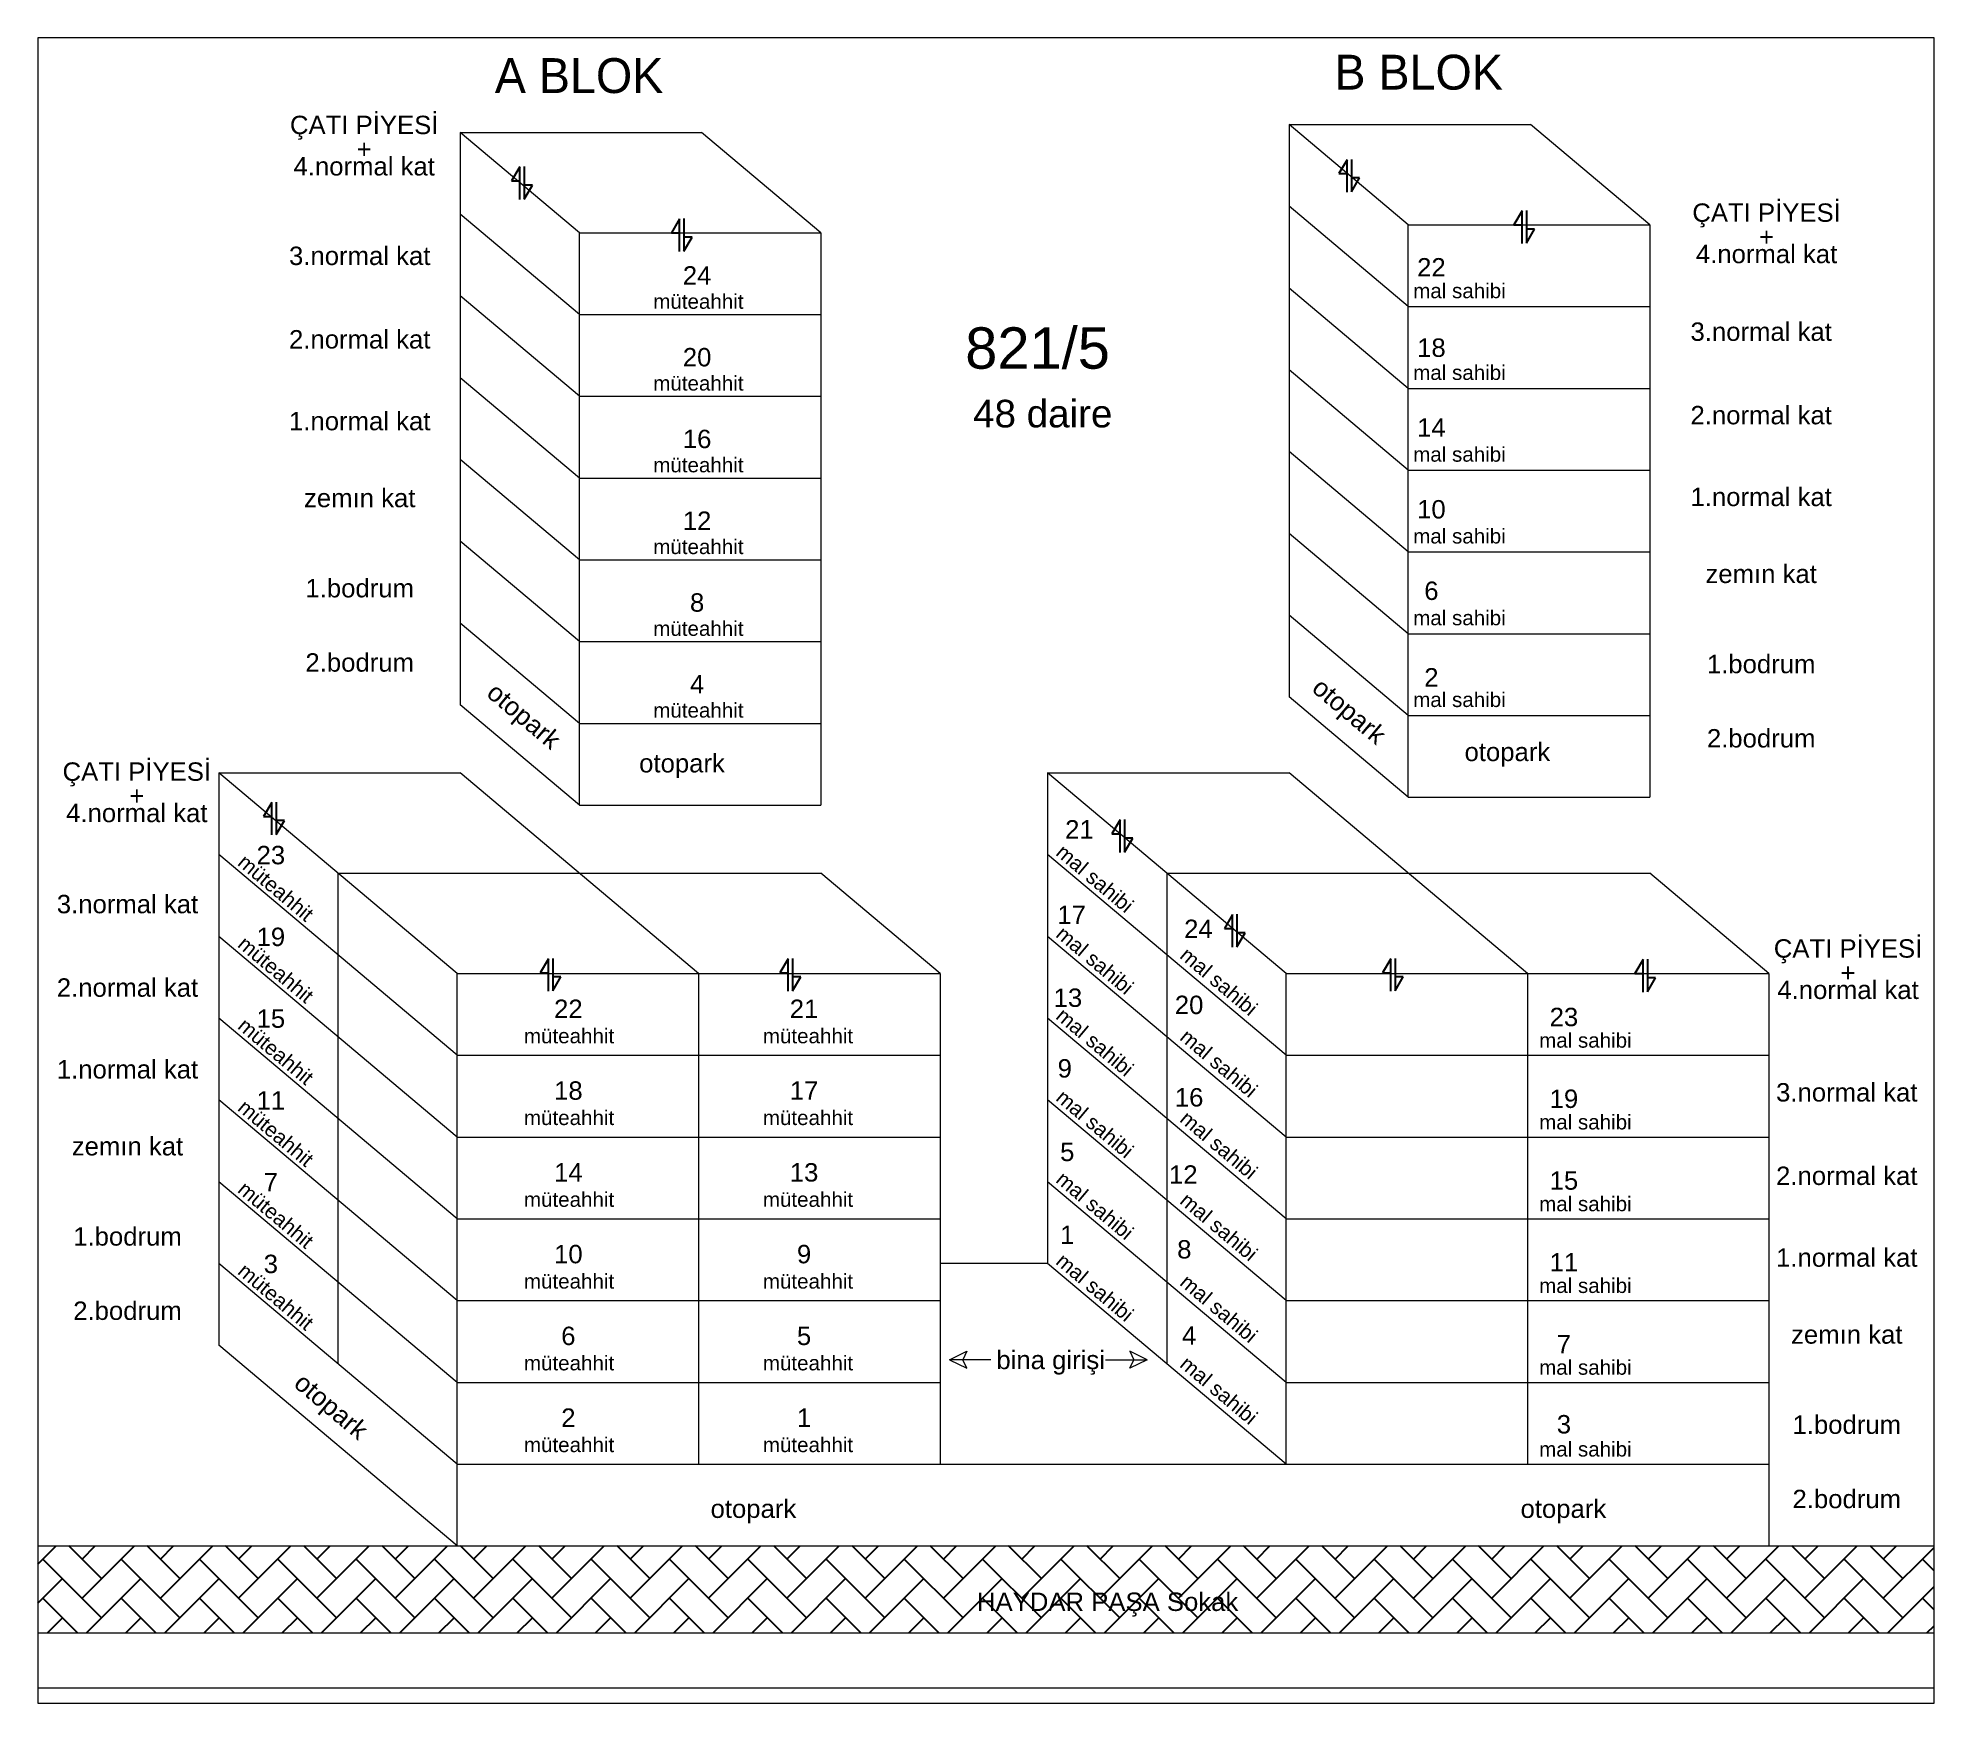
# Model space of a CAD drawing. Header units: centimetres. Extents: x 562865 to 1310255, y -148070 to 32737.
# Drawn here: x 617680 to 624638, y 26628 to 32737 of the extents above; entities that cross this region are included whole.
import ezdxf
from ezdxf.enums import TextEntityAlignment as Align

# ---------------------------------------------------------------- set-up
doc = ezdxf.new("R2010")
doc.units = ezdxf.units.CM
doc.header["$LTSCALE"] = 2.5
for name, color, linetype, lineweight in [('iç ölçü', 106, 'Continuous', 18), ('KITLE', 18, 'Continuous', 0), ('OLÇÜ', 40, 'Continuous', 18), ('Z_YOL_ADI', 7, 'Continuous', 0)]:
    doc.layers.add(name, color=color, linetype=linetype, lineweight=lineweight)
doc.layers.add('Oda', color=7, linetype='Continuous')
doc.layers.add('tarama', color=173, linetype='Continuous')
doc.styles.add('MAHALADI', font='arial.ttf')
doc.styles.add('PINAR', font='comic.ttf')

msp = doc.modelspace()

# ---------------------------------------------------------------- texts
at = {"layer": 'Oda', "style": 'MAHALADI'}
for s, height, p in [('ÇATI PİYESİ', 67.5, (618877.1, 32384.4)), ('4.normal kat', 67.5, (618877.1, 32232.7)), ('+', 67.5, (618877.1, 32295.9)), ('ÇATI PİYESİ', 67.5, (624023.1, 32062.7)), ('+', 67.5, (624023.1, 31974.2)), ('3.normal kat', 67.5, (618860.6, 31904.2)), ('4.normal kat', 67.5, (624023.1, 31911)), ('24', 67.5, (620098.7, 31832.3)), ('22', 67.5, (622793.2, 31862.1)), ('müteahhit', 54, (620103.4, 31743.6)), ('mal sahibi', 54, (622896.2, 31782.5)), ('2.normal kat', 67.5, (618860.6, 31597.9)), ('821/5', 151.88, (621348, 31523.7)), ('3.normal kat', 67.5, (624003.3, 31626)), ('20', 67.5, (620098.7, 31532.3)), ('18', 67.5, (622793.2, 31567.2)), ('mal sahibi', 54, (622896.2, 31482.5)), ('müteahhit', 54, (620103.4, 31443.6)), ('48 daire', 101.25, (621367, 31308.4)), ('2.normal kat', 67.5, (624003.3, 31319.7)), ('1.normal kat', 67.5, (618860.6, 31297.9)), ('14', 67.5, (622793.2, 31274.2)), ('16', 67.5, (620098.7, 31232.3)), ('müteahhit', 54, (620103.4, 31143.6)), ('mal sahibi', 54, (622896.2, 31182.5)), ('zemın kat', 67.5, (618860.6, 31015.7)), ('10', 67.5, (622793.2, 30974.2)), ('1.normal kat', 67.5, (624003.3, 31019.7)), ('12', 67.5, (620098.7, 30932.3)), ('müteahhit', 54, (620103.4, 30843.6)), ('mal sahibi', 54, (622896.2, 30882.5)), ('1.bodrum', 67.5, (618860.6, 30684.8)), ('zemın kat', 67.5, (624003.3, 30737.4)), ('8', 67.5, (620098.7, 30632.3)), ('6', 67.5, (622793.2, 30675.3)), ('mal sahibi', 54, (622896.2, 30582.5)), ('müteahhit', 54, (620103.4, 30543.6)), ('2.bodrum', 67.5, (618860.6, 30412.2)), ('1.bodrum', 67.5, (624003.3, 30406.6)), ('2', 67.5, (622793.2, 30357.7)), ('4', 67.5, (620098.7, 30332.3)), ('mal sahibi', 54, (622896.2, 30282.5)), ('müteahhit', 54, (620103.4, 30243.6)), ('2.bodrum', 67.5, (624003.3, 30134)), ('otopark', 67.5, (623072, 30084.1)), ('ÇATI PİYESİ', 67.5, (618042.7, 30011.8)), ('otopark', 67.5, (620043.3, 30042.6)), ('4.normal kat', 67.5, (618042.7, 29860.1)), ('+', 67.5, (618042.7, 29923.3)), ('21', 67.5, (621501.7, 29799.9)), ('23', 67.5, (618534.6, 29705.5)), ('3.normal kat', 67.5, (618008.5, 29525.8)), ('17', 67.5, (621473.1, 29486.4)), ('24', 67.5, (621938.3, 29434.9)), ('19', 67.5, (618534.6, 29405.5)), ('ÇATI PİYESİ', 67.5, (624322, 29362.9)), ('+', 67.5, (624322, 29274.4)), ('2.normal kat', 67.5, (618008.5, 29219.5)), ('13', 67.5, (621459.4, 29182.2)), ('20', 67.5, (621904.1, 29155.9)), ('4.normal kat', 67.5, (624322, 29211.2)), ('15', 67.5, (618534.6, 29105.5)), ('22', 67.5, (619626.3, 29141.5)), ('21', 67.5, (620491.2, 29141.5)), ('23', 67.5, (623279.5, 29111.5)), ('müteahhit', 54, (619628.8, 29048.7)), ('müteahhit', 54, (620505.6, 29048.7)), ('mal sahibi', 54, (623358.3, 29032.6)), ('1.normal kat', 67.5, (618008.5, 28919.5)), ('9', 67.5, (621447.9, 28923)), ('18', 67.5, (619626.3, 28841.5)), ('17', 67.5, (620491.2, 28841.5)), ('16', 67.5, (621904.1, 28816.7)), ('19', 67.5, (623279.5, 28811.5)), ('3.normal kat', 67.5, (624317.4, 28835.1)), ('11', 67.5, (618534.6, 28805.5)), ('müteahhit', 54, (619628.8, 28748.7)), ('müteahhit', 54, (620505.6, 28748.7)), ('mal sahibi', 54, (623358.3, 28732.6)), ('zemın kat', 67.5, (618008.5, 28637.3)), ('5', 67.5, (621456.9, 28616.5)), ('14', 67.5, (619626.3, 28541.5)), ('13', 67.5, (620491.2, 28541.5)), ('12', 67.5, (621882.7, 28533.3)), ('2.normal kat', 67.5, (624317.4, 28528.9)), ('7', 67.5, (618534.6, 28505.5)), ('15', 67.5, (623279.5, 28511.5)), ('müteahhit', 54, (619628.8, 28448.7)), ('müteahhit', 54, (620505.6, 28448.7)), ('mal sahibi', 54, (623358.3, 28432.6)), ('1.bodrum', 67.5, (618008.5, 28306.4)), ('1', 67.5, (621456.9, 28312.4)), ('8', 67.5, (621886.5, 28259.1)), ('3', 67.5, (618534.6, 28205.5)), ('10', 67.5, (619626.3, 28241.5)), ('9', 67.5, (620491.2, 28241.5)), ('11', 67.5, (623279.5, 28211.5)), ('1.normal kat', 67.5, (624317.4, 28228.9)), ('müteahhit', 54, (619628.8, 28148.7)), ('müteahhit', 54, (620505.6, 28148.7)), ('mal sahibi', 54, (623358.3, 28132.6)), ('2.bodrum', 67.5, (618008.5, 28033.8)), ('6', 67.5, (619626.3, 27941.5)), ('5', 67.5, (620491.2, 27941.5)), ('4', 67.5, (621904.1, 27942.9)), ('7', 67.5, (623279.5, 27911.5)), ('zemın kat', 67.5, (624317.4, 27946.6)), ('müteahhit', 54, (619628.8, 27848.7)), ('müteahhit', 54, (620505.6, 27848.7)), ('bina girişi', 67.5, (621396.1, 27853.2)), ('mal sahibi', 54, (623358.3, 27832.6)), ('2', 67.5, (619626.3, 27641.5)), ('1', 67.5, (620491.2, 27641.5)), ('3', 67.5, (623279.5, 27617.2)), ('1.bodrum', 67.5, (624317.4, 27615.8)), ('müteahhit', 54, (619628.8, 27548.7)), ('müteahhit', 54, (620505.6, 27548.7)), ('mal sahibi', 54, (623358.3, 27532.6)), ('otopark', 67.5, (620305.3, 27307.3)), ('otopark', 67.5, (623277.5, 27307.3)), ('2.bodrum', 67.5, (624317.4, 27343.1)), ('HAYDAR PAŞA Sokak', 67.5, (621605.1, 26965.9))]:
    msp.add_text(s, height=height, dxfattribs=at).set_placement(p, align=Align.CENTER)
for s, height, p in [('otopark', 67.5, (619441.9, 30224.2)), ('otopark', 67.5, (622470.3, 30242.2)), ('müteahhit', 54, (618535.6, 29598.8)), ('mal sahibi', 54, (621541.1, 29632.7)), ('müteahhit', 54, (618535.6, 29298.8)), ('mal sahibi', 54, (621541.1, 29332.7)), ('mal sahibi', 54, (621996, 29255)), ('mal sahibi', 54, (621541.1, 29032.7)), ('müteahhit', 54, (618535.6, 28998.8)), ('mal sahibi', 54, (621996, 28955)), ('müteahhit', 54, (618535.6, 28698.8)), ('mal sahibi', 54, (621541.1, 28732.7)), ('mal sahibi', 54, (621996, 28655)), ('müteahhit', 54, (618535.6, 28398.8)), ('mal sahibi', 54, (621541.1, 28432.7)), ('mal sahibi', 54, (621996, 28355)), ('mal sahibi', 54, (621541.1, 28132.7)), ('müteahhit', 54, (618535.6, 28098.8)), ('mal sahibi', 54, (621996, 28055)), ('mal sahibi', 54, (621996, 27755)), ('otopark', 67.5, (618734.6, 27691.4))]:
    msp.add_text(s, height=height, rotation=319.92892, dxfattribs=at).set_placement(p, align=Align.CENTER)
at = {"layer": 'Z_YOL_ADI', "style": 'PINAR'}
for s, p in [('A BLOK', (619356.4, 32535.2)), ('B BLOK', (622437.2, 32547.7))]:
    msp.add_text(s, height=128, dxfattribs=at).set_placement(p)

# ---------------------------------------------------------------- hatches: boundary and pattern name
at = {"layer": 'tarama'}
h = msp.add_hatch(dxfattribs=at)
h.set_pattern_fill('AR-HBONE,_O', color=256)
h.set_pattern_definition([(45, (0, 0), (1e-14, 143.684098), [304.8, -101.6]), (135, (71.84, 71.84), (1e-14, 143.684098), [304.8, -101.6])])
h.paths.add_polyline_path([(624637.8, 27204.7), (617679.8, 27204.7), (617679.8, 26885.5), (624637.8, 26885.5)])
h.paths.add_polyline_path([(621103.7, 26925.1), (622106.6, 26925.1), (622106.6, 27056.5), (621103.7, 27056.5)], flags=24)

# ---------------------------------------------------------------- linework, layer by layer
at = {"layer": 'iç ölçü'}
for p, q in [((621024.3, 27887.8), (621088.6, 27919.5)), ((621088.6, 27919.5), (621073.7, 27887.8)), ((621750.5, 27887.8), (621686.3, 27919.5)), ((621686.3, 27919.5), (621701.2, 27887.8)), ((621177.1, 27887.8), (621024.3, 27887.8)), ((621024.3, 27887.8), (621088.6, 27856.2)), ((621088.6, 27856.2), (621073.7, 27887.8)), ((621597.8, 27887.8), (621750.5, 27887.8)), ((621750.5, 27887.8), (621686.3, 27856.2)), ((621686.3, 27856.2), (621701.2, 27887.8))]:
    msp.add_line(p, q, dxfattribs=at)
at = {"layer": 'KITLE', "color": 2}
for p, q in [((619229.1, 32390.7), (619229.1, 30290.7)), ((619666.7, 32022.6), (619229.1, 32390.7)), ((619229.1, 32390.7), (620115.1, 32390.7)), ((620552.7, 32022.6), (620115.1, 32390.7)), ((622270.8, 32419.7), (622270.8, 30319.7)), ((622708.4, 32051.6), (622270.8, 32419.7)), ((622270.8, 32419.7), (623156.8, 32419.7)), ((623594.3, 32051.6), (623156.8, 32419.7)), ((619666.7, 31722.6), (619229.1, 32090.7)), ((622708.4, 31751.6), (622270.8, 32119.7)), ((619666.7, 29922.6), (619666.7, 32022.6)), ((619666.7, 32022.6), (620552.7, 32022.6)), ((620552.7, 32022.6), (620552.7, 29922.6)), ((622708.4, 29951.6), (622708.4, 32051.6)), ((622708.4, 32051.6), (623594.3, 32051.6)), ((623594.3, 32051.6), (623594.3, 29951.6)), ((622708.4, 31451.6), (622270.8, 31819.7)), ((619666.7, 31422.6), (619229.1, 31790.7)), ((622708.4, 31751.6), (623594.3, 31751.6)), ((619666.7, 31722.6), (620552.7, 31722.6)), ((622708.4, 31151.6), (622270.8, 31519.7)), ((619666.7, 31122.6), (619229.1, 31490.7)), ((622708.4, 31451.6), (623594.3, 31451.6)), ((619666.7, 31422.6), (620552.7, 31422.6)), ((619666.7, 30822.6), (619229.1, 31190.7)), ((622708.4, 30851.6), (622270.8, 31219.7)), ((619666.7, 31122.6), (620552.7, 31122.6)), ((622708.4, 31151.6), (623594.3, 31151.6)), ((622708.4, 30551.6), (622270.8, 30919.7)), ((619666.7, 30522.6), (619229.1, 30890.7)), ((622708.4, 30851.6), (623594.3, 30851.6)), ((619666.7, 30822.6), (620552.7, 30822.6)), ((622708.4, 30251.6), (622270.8, 30619.7)), ((619666.7, 30222.6), (619229.1, 30590.7)), ((622708.4, 30551.6), (623594.3, 30551.6)), ((619666.7, 30522.6), (620552.7, 30522.6)), ((619666.7, 29922.6), (619229.1, 30290.7)), ((622708.4, 29951.6), (622270.8, 30319.7)), ((619666.7, 30222.6), (620552.7, 30222.6)), ((622708.4, 30251.6), (623594.3, 30251.6)), ((619218.4, 29304.7), (618343.2, 30040.8)), ((618343.2, 30040.8), (619229.1, 30040.8)), ((618343.2, 30040.8), (618343.2, 27940.8)), ((620104.3, 29304.7), (619229.1, 30040.8)), ((622260, 29304.7), (621384.9, 30040.8)), ((621384.9, 30040.8), (622270.8, 30040.8)), ((621384.9, 30040.8), (621384.9, 28240.8)), ((623146, 29304.7), (622270.8, 30040.8)), ((619666.7, 29922.6), (620552.7, 29922.6)), ((622708.4, 29951.6), (623594.3, 29951.6)), ((619218.4, 29004.7), (618343.2, 29740.8)), ((622260, 29004.7), (621384.9, 29740.8)), ((618780.8, 29672.8), (618780.8, 27872.8)), ((618780.8, 29672.8), (620552.7, 29672.8)), ((620990.2, 29304.7), (620552.7, 29672.8)), ((621822.5, 29672.8), (621822.5, 27872.8)), ((621822.5, 29672.8), (623594.3, 29672.8)), ((624031.9, 29304.7), (623594.3, 29672.8)), ((619218.4, 28704.7), (618343.2, 29440.8)), ((622260, 28704.7), (621384.9, 29440.8)), ((619218.4, 29304.7), (620990.2, 29304.7)), ((619218.4, 27204.7), (619218.4, 29304.7)), ((620104.3, 29304.7), (620104.3, 27504.7)), ((620990.2, 29304.7), (620990.2, 27504.7)), ((622260, 29304.7), (624031.9, 29304.7)), ((622260, 27504.7), (622260, 29304.7)), ((623146, 29304.7), (623146, 27504.7)), ((624031.9, 29304.7), (624031.9, 27204.7)), ((619218.4, 28404.7), (618343.2, 29140.8)), ((622260, 28404.7), (621384.9, 29140.8)), ((619218.4, 29004.7), (620990.2, 29004.7)), ((622260, 29004.7), (624031.9, 29004.7)), ((619218.4, 28104.7), (618343.2, 28840.8)), ((622260, 28104.7), (621384.9, 28840.8)), ((619218.4, 28704.7), (620990.2, 28704.7)), ((622260, 28704.7), (624031.9, 28704.7)), ((619218.4, 27804.7), (618343.2, 28540.8)), ((622260, 27804.7), (621384.9, 28540.8)), ((619218.4, 28404.7), (620990.2, 28404.7)), ((622260, 28404.7), (624031.9, 28404.7)), ((619218.4, 27504.7), (618343.2, 28240.8)), ((621384.9, 28240.8), (620990.2, 28240.8)), ((622260, 27504.7), (621384.9, 28240.8)), ((619218.4, 28104.7), (620990.2, 28104.7)), ((622260, 28104.7), (624031.9, 28104.7)), ((619218.4, 27204.7), (618343.2, 27940.8)), ((619218.4, 27804.7), (620990.2, 27804.7)), ((622260, 27804.7), (624031.9, 27804.7)), ((619218.4, 27504.7), (624031.9, 27504.7)), ((622260, 27504.7), (624031.9, 27504.7)), ((617679.8, 27204.7), (624637.8, 27204.7)), ((617679.8, 26885.5), (624637.8, 26885.5)), ((617679.8, 26684), (624637.8, 26684))]:
    msp.add_line(p, q, dxfattribs=at)
at = {"layer": 'Oda'}
for p, q in [((622483.7, 32290.6), (622453.8, 32239.4)), ((622483.7, 32171.2), (622483.7, 32290.6)), ((622499.9, 32291.9), (622499.9, 32172.5)), ((619448.1, 32264.4), (619418.1, 32213.2)), ((619448.1, 32145), (619448.1, 32264.4)), ((619464.3, 32265.7), (619464.3, 32146.3)), ((622453.8, 32239.4), (622483.7, 32239.4)), ((622499.9, 32172.5), (622529.8, 32223.7)), ((622529.8, 32223.7), (622499.9, 32223.7)), ((619418.1, 32213.2), (619448.1, 32213.2)), ((619464.3, 32146.3), (619494.2, 32197.5)), ((619494.2, 32197.5), (619464.3, 32197.5)), ((623125.7, 32102.6), (623095.8, 32051.4)), ((623125.7, 31983.2), (623125.7, 32102.6)), ((623141.9, 32103.9), (623141.9, 31984.5)), ((620034.2, 32073.7), (620004.3, 32022.5)), ((620004.3, 32022.5), (620034.2, 32022.5)), ((620034.2, 31954.3), (620034.2, 32073.7)), ((620050.4, 32075), (620050.4, 31955.6)), ((620050.4, 31955.6), (620080.3, 32006.8)), ((620080.3, 32006.8), (620050.4, 32006.8)), ((623095.8, 32051.4), (623125.7, 32051.4)), ((623141.9, 31984.5), (623171.8, 32035.7)), ((623171.8, 32035.7), (623141.9, 32035.7)), ((618538.1, 29932.6), (618508.1, 29881.4)), ((618538.1, 29813.2), (618538.1, 29932.6)), ((618554.3, 29933.8), (618554.3, 29814.5)), ((618508.1, 29881.4), (618538.1, 29881.4)), ((618554.3, 29814.5), (618584.2, 29865.6)), ((618584.2, 29865.6), (618554.3, 29865.6)), ((621650.9, 29868.1), (621621, 29816.9)), ((621650.9, 29748.7), (621650.9, 29868.1)), ((621667.1, 29869.4), (621667.1, 29750)), ((621621, 29816.9), (621650.9, 29816.9)), ((621667.1, 29750), (621697.1, 29801.2)), ((621697.1, 29801.2), (621667.1, 29801.2)), ((622063.6, 29520.9), (622033.7, 29469.7)), ((622063.6, 29401.5), (622063.6, 29520.9)), ((622079.8, 29522.2), (622079.8, 29402.8)), ((622033.7, 29469.7), (622063.6, 29469.7)), ((622079.8, 29402.8), (622109.8, 29454)), ((622109.8, 29454), (622079.8, 29454)), ((619552.8, 29358.9), (619522.9, 29307.7)), ((619522.9, 29307.7), (619552.8, 29307.7)), ((619552.8, 29239.5), (619552.8, 29358.9)), ((619569, 29360.2), (619569, 29240.8)), ((620432.7, 29358.9), (620402.7, 29307.7)), ((620402.7, 29307.7), (620432.7, 29307.7)), ((620432.7, 29239.5), (620432.7, 29358.9)), ((620448.9, 29360.2), (620448.9, 29240.8)), ((622643.9, 29358.9), (622614, 29307.7)), ((622614, 29307.7), (622643.9, 29307.7)), ((622643.9, 29239.5), (622643.9, 29358.9)), ((622660.1, 29360.2), (622660.1, 29240.8)), ((623569.9, 29355.7), (623539.9, 29304.5)), ((623539.9, 29304.5), (623569.9, 29304.5)), ((623569.9, 29236.3), (623569.9, 29355.7)), ((623586.1, 29357), (623586.1, 29237.6)), ((619569, 29240.8), (619599, 29292)), ((619599, 29292), (619569, 29292)), ((620448.9, 29240.8), (620478.8, 29292)), ((620478.8, 29292), (620448.9, 29292)), ((622660.1, 29240.8), (622690.1, 29292)), ((622690.1, 29292), (622660.1, 29292)), ((623586.1, 29237.6), (623616, 29288.8)), ((623616, 29288.8), (623586.1, 29288.8))]:
    msp.add_line(p, q, dxfattribs=at)
at = {"layer": 'OLÇÜ'}
msp.add_lwpolyline([(624637.8, 32737.4), (617679.8, 32737.4), (617679.8, 26628), (624637.8, 26628)], close=True, dxfattribs=at)

msp.set_redraw_order([(e.dxf.handle, doc.entitydb.next_handle()) for e in msp.query("TEXT MTEXT ATTDEF DIMENSION ARC_DIMENSION")])  # texts and dimensions are drawn at this point

doc.saveas('drawing.dxf')
